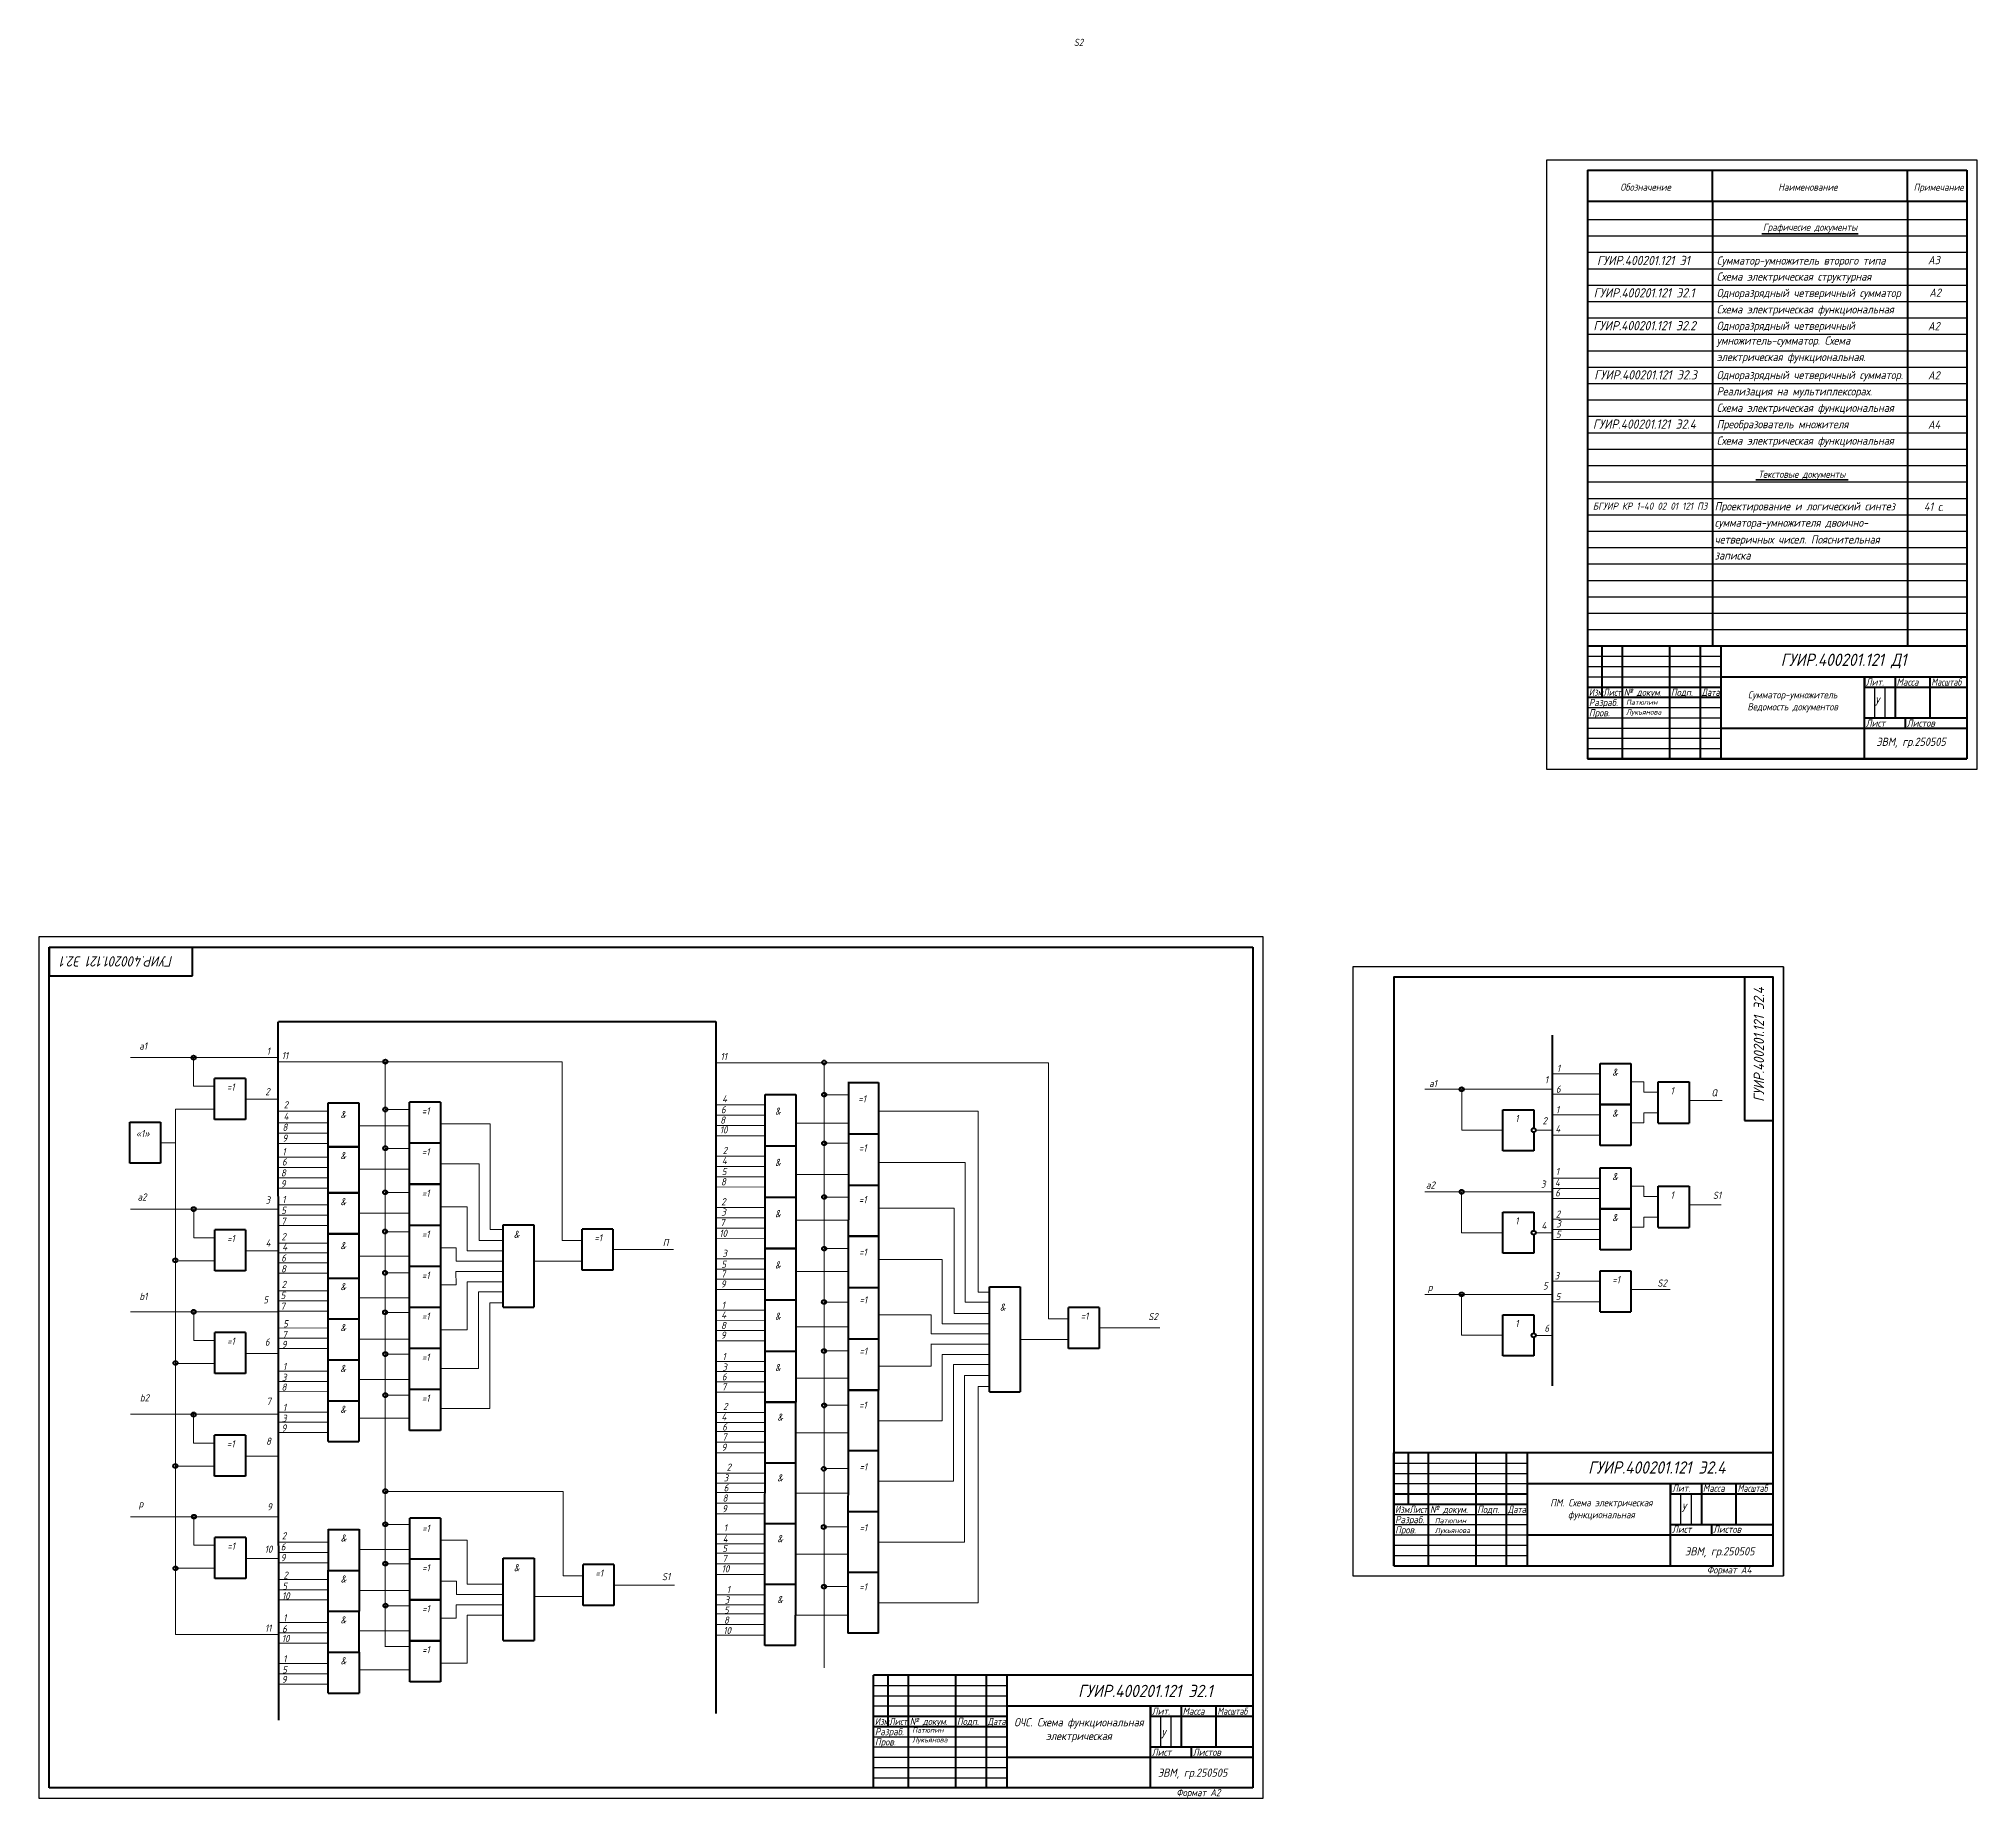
# Model space of a CAD drawing. Header units: millimetres. Extents: x -1355 to 1483, y -457 to 401.
# Drawn here: x 538 to 1483, y -457 to 401 of the extents above; entities that cross this region are included whole.
import ezdxf

# ---------------------------------------------------------------- set-up
doc = ezdxf.new("R2010")
doc.units = ezdxf.units.MM
doc.header["$LTSCALE"] = 0.5
doc.layers.get('0').update_dxf_attribs({"lineweight": 60})
doc.layers.get('Defpoints').update_dxf_attribs({"color": 5})
doc.layers.add('4-текст', color=7, linetype='Continuous', true_color=0x00ad00)
doc.layers.add('провода', color=122, linetype='Continuous', lineweight=15)
doc.layers.add('фигуры', color=7, linetype='Continuous', lineweight=40)
doc.styles.get("Standard").update_dxf_attribs({"font": 'isocpeui.ttf', "width": 0.9})

msp = doc.modelspace()

# ---------------------------------------------------------------- texts
at = {"color": 7, "linetype": 'Continuous', "width": 0.9}
for s, p in [('Обозначение', (1309.25, 327.02)), ('Наименование', (1386.25, 327.02)), ('Примечание', (1452.25, 326.97))]:
    msp.add_text(s, height=3.5, dxfattribs=at).set_placement(p)
at = {"color": 7, "linetype": 'Continuous', "lineweight": -3}
for s, width, p in [('Лит.', 0.9, (1428.92, 85.71)), ('Масса', 0.9, (1443.92, 85.71)), ('Масштаб', 0.8, (1460.92, 85.71)), ('Изм.', 0.7, (1293.92, 80.71)), ('Разраб.', 0.9, (1293.92, 75.71)), ('Лист', 0.75, (1300.92, 80.71)), ('№ докум.', 0.9, (1310.92, 80.71)), ('Подп.', 0.9, (1333.92, 80.71)), ('Дата', 0.75, (1348.92, 80.71)), ('Пров.', 0.9, (1293.92, 70.71)), ('Лист', 0.9, (1428.92, 65.71)), ('Листов', 0.9, (1448.92, 65.71))]:
    msp.add_text(s, height=3.5, dxfattribs=dict(at, width=width)).set_placement(p)
at = {"color": 7, "linetype": 'Continuous', "lineweight": 70, "width": 0.9}
msp.add_text('Формат А4', height=3.5, dxfattribs=at).set_placement((1351.44, -347.18))
at = {"lineweight": -3, "width": 0.9}
msp.add_text('Формат А2', height=3.5, dxfattribs=at).set_placement((1092.75, -455.77))
at = {"attachment_point": 1}
for s, width, gutter_width, heights, insert, char_height in [('S2', 10.2898, 25, [0], (1042.75, 401.1), 3.5), ('\\pxqc;Графичесие документы', 95.0049, 20, [0], (1354.25, 310.97), 3.5), ('\\pxqc;Текстовые документы', 95.0049, 20, [0], (1350.25, 190.52), 3.5), ('\\pxqc;Сумматор-умножитель\\PВедомость документов', 70.0392, 20, [37.17], (1358.25, 82.97), 3.5), ('a1', 10.2898, 25, [0], (587.12, -88.27), 3.5), ('1', 10.2898, 25, [0], (649.26, -90.77), 3.5), ('11', 10.2898, 25, [0], (656.56, -92.96), 3.5), ('11', 10.2898, 25, [0], (870.53, -93.35), 3.5), ('1', 10.2898, 25, [0], (1278.32, -99.15), 3.5), ('2', 10.2898, 25, [0], (648.58, -110.5), 3.5), ('a1', 10, 25, [0], (1216, -106.56), 3.5), ('1', 10.2898, 25, [0], (1272.41, -104.69), 3.5), ('6', 10.2898, 25, [0], (1277.83, -109.28), 3.5), ('2', 10.2898, 25, [0], (657.55, -116.91), 3.5), ('4', 10.2898, 25, [0], (657.48, -122.54), 3.5), ('6', 10.2898, 25, [0], (870.74, -119.29), 3.5), ('4', 10.2898, 25, [0], (871.34, -114.05), 3.5), ('1', 10.2898, 25, [0], (1277.83, -119.3), 3.5), ('8', 10.2898, 25, [0], (656.97, -127.9), 3.5), ('8', 10.2898, 25, [0], (870.4, -124.38), 3.5), ('10', 10.2898, 25, [0], (870.21, -129.09), 3.5), ('2', 10.2898, 25, [0], (1271.32, -124.69), 3.5), ('4', 10.2898, 25, [0], (1277.58, -128.65), 3.5), ('9', 10.2898, 25, [0], (656.92, -133.17), 3.5), ('1', 10.2898, 25, [0], (656.87, -139.83), 3.5), ('2', 10.2898, 25, [0], (871.58, -139.2), 3.5), ('8', 10.2898, 25, [0], (656.19, -150.14), 3.5), ('6', 10.2898, 25, [0], (656.7, -144.79), 3.5), ('5', 10.2898, 25, [0], (871.12, -149.46), 3.5), ('4', 10.2898, 25, [0], (871.21, -144.1), 3.5), ('1', 10.2898, 25, [0], (1277.78, -149.42), 3.5), ('9', 10.2898, 25, [0], (656.14, -155.41), 3.5), ('8', 10.2898, 25, [0], (870.75, -154.45), 3.5), ('a2', 10, 25, [0], (1214.49, -156.04), 3.5), ('3', 10.2898, 25, [0], (1270.53, -155.58), 3.5), ('4', 10.2898, 25, [0], (1277.37, -154.77), 3.5), ('6', 10.2898, 25, [0], (1277.49, -159.88), 3.5), ('a2', 10.2898, 25, [0], (586.31, -161.87), 3.5), ('3', 10.2898, 25, [0], (648.75, -163.37), 3.5), ('5', 10.2898, 25, [0], (656.34, -168.41), 3.5), ('1', 10.2898, 25, [0], (656.85, -163.06), 3.5), ('2', 10.2898, 25, [0], (870.89, -164.19), 3.5), ('3', 10.2898, 25, [0], (870.89, -169.23), 3.5), ('7', 10.2898, 25, [0], (656.29, -173.68), 3.5), ('7', 10.2898, 25, [0], (870.33, -174.36), 3.5), ('4', 10.2898, 25, [0], (1270.82, -175.75), 3.5), ('2', 10.2898, 25, [0], (1277.78, -170.2), 3.5), ('3', 10.2898, 25, [0], (1277.99, -174.93), 3.5), ('4', 10.2898, 25, [0], (648.75, -184.3), 3.5), ('2', 10.2898, 25, [0], (656.47, -181.23), 3.5), ('4', 10.2898, 25, [0], (656.85, -186.26), 3.5), ('П', 10.2898, 25, [0], (842.37, -184.08), 3.5), ('10', 11.0387, 25, [3.55], (869.96, -179.59), 3.5), ('5', 10.2898, 25, [0], (1277.83, -180.08), 3.5), ('6', 10.2898, 25, [0], (656.34, -191.61), 3.5), ('8', 10.2898, 25, [0], (656.29, -196.88), 3.5), ('5', 10.2898, 25, [0], (870.91, -194.68), 3.5), ('3', 10.2898, 25, [0], (871.39, -189.36), 3.5), ('2', 10.2898, 25, [0], (656.54, -204.48), 3.5), ('9', 10.2898, 25, [0], (870.67, -204.3), 3.5), ('7', 10.2898, 25, [0], (870.72, -199.42), 3.5), ('p', 10, 25, [0], (1215.37, -205.94), 3.5), ('5', 10.2898, 25, [0], (1271.51, -205.24), 3.5), ('3', 10.2898, 25, [0], (1277.2, -200.26), 3.5), ('b1', 10.2898, 25, [0], (587.23, -210.3), 3.5), ('5', 10.2898, 25, [0], (647.67, -211.98), 3.5), ('5', 10.2898, 25, [0], (656.03, -209.84), 3.5), ('7', 10.2898, 25, [0], (655.98, -215.11), 3.5), ('1', 10.2898, 25, [0], (871.09, -214.63), 3.5), ('5', 10.2898, 25, [0], (1277.7, -210.42), 3.5), ('5', 10.2898, 25, [0], (657.29, -223.67), 3.5), ('8', 10.2898, 25, [0], (870.78, -224.5), 3.5), ('4', 10.2898, 25, [0], (870.89, -219.37), 3.5), ('S2', 10.2898, 25, [0], (1079.09, -220.17), 3.5), ('6', 10.2898, 25, [0], (1272.23, -225.86), 3.5), ('6', 10.2898, 25, [0], (648.38, -232.6), 3.5), ('9', 10.2898, 25, [0], (656.62, -233.74), 3.5), ('7', 10.2898, 25, [0], (656.81, -229), 3.5), ('9', 10.2898, 25, [0], (870.7, -229.23), 3.5), ('1', 10.2898, 25, [0], (657.17, -244.51), 3.5), ('3', 10.2898, 25, [0], (871.38, -244.8), 3.5), ('1', 10.2898, 25, [0], (871.46, -239.68), 3.5), ('3', 10.2898, 25, [0], (656.69, -249.83), 3.5), ('8', 10.2898, 25, [0], (656.49, -254.57), 3.5), ('6', 10.2898, 25, [0], (871.19, -249.54), 3.5), ('7', 10.2898, 25, [0], (871.13, -254.42), 3.5), ('b2', 10.2898, 25, [0], (587.43, -259.81), 3.5), ('7', 10.2898, 25, [0], (649.16, -261.49), 3.5), ('1', 10.2898, 25, [0], (657.18, -264.45), 3.5), ('2', 10.2898, 25, [0], (871.81, -263.99), 3.5), ('3', 10.2898, 25, [0], (656.7, -269.77), 3.5), ('4', 10.2898, 25, [0], (871, -269.07), 3.5), ('6', 10.2898, 25, [0], (871.37, -274), 3.5), ('8', 10.2898, 25, [0], (648.94, -280.97), 3.5), ('9', 10.2898, 25, [0], (656.51, -274.51), 3.5), ('7', 10.2898, 25, [0], (871.31, -278.88), 3.5), ('9', 10.2898, 25, [0], (871.01, -283.91), 3.5), ('3', 10.2898, 25, [0], (872.07, -298.8), 3.5), ('2', 10.2898, 25, [0], (873.48, -293.62), 3.5), ('8', 10.2898, 25, [0], (871.55, -308.66), 3.5), ('6', 10.2898, 25, [0], (872.06, -303.69), 3.5), ('\\pxqc;ПМ. Схема электрическая\\Pфункциональная', 70.0392, 20, [37.17], (1264.99, -310.93), 3.5), ('p', 10.2898, 25, [0], (586.82, -311.48), 3.5), ('9', 10.2898, 25, [0], (649.48, -312.91), 3.5), ('9', 10.2898, 25, [0], (871.31, -313.81), 3.5), ('2', 10.2898, 25, [0], (656.65, -327.09), 3.5), ('4', 10.2898, 25, [0], (871.63, -328.49), 3.5), ('1', 10.2898, 25, [0], (872.11, -323.17), 3.5), ('10', 10.2898, 25, [0], (648.27, -333.61), 3.5), ('6', 10.2898, 25, [0], (656.14, -332.45), 3.5), ('9', 10.2898, 25, [0], (656.09, -337.71), 3.5), ('5', 10.2898, 25, [0], (871.44, -333.23), 3.5), ('7', 10.2898, 25, [0], (871.38, -338.11), 3.5), ('2', 10.2898, 25, [0], (657.4, -346.28), 3.5), ('S1', 10.2898, 25, [0], (841.95, -346.99), 3.5), ('10', 10.2898, 25, [0], (871.08, -343.14), 3.5), ('5', 10.2898, 25, [0], (656.92, -351.6), 3.5), ('10', 10.2898, 25, [0], (656.73, -356.34), 3.5), ('3', 10.2898, 25, [0], (872.53, -358.36), 3.5), ('1', 10.2898, 25, [0], (873.56, -353.29), 3.5), ('1', 10.2898, 25, [0], (657.28, -367.11), 3.5), ('5', 10.2898, 25, [0], (872.24, -363.3), 3.5), ('8', 10.2898, 25, [0], (872.19, -368.18), 3.5), ('11', 10.2898, 25, [0], (648.41, -372.07), 3.5), ('6', 10.2898, 25, [0], (656.8, -372.43), 3.5), ('10', 10.2898, 25, [0], (656.61, -377.17), 3.5), ('10', 10.2898, 25, [0], (871.88, -373.2), 3.5), ('1', 10.2898, 25, [0], (657.29, -387.05), 3.5), ('5', 10.2898, 25, [0], (656.81, -392.38), 3.5), ('9', 10.2898, 25, [0], (656.62, -397.12), 3.5), ('\\pxqc;ОЧС. Схема функциональная электрическая', 70, 20, [0], (1010.27, -417.72), 4)]:
    msp.add_mtext_dynamic_manual_height_columns(s, width=width, gutter_width=gutter_width, heights=heights, dxfattribs=dict(at, insert=insert, char_height=char_height))
at = {"layer": '4-текст', "width": 0.9}
for p in [(1433.25, 75.97), (1339.03, -317.2), (1085.27, -427.52)]:
    msp.add_text('У', height=4, dxfattribs=at).set_placement(p)
at = {"layer": '4-текст', "lineweight": -3}
for s, width, p in [('Лит.', 0.9, (1334.45, -307.38)), ('Масса', 0.9, (1349.45, -307.38)), ('Масштаб', 0.8, (1366.45, -307.38)), ('Изм.', 0.7, (1199.45, -317.68)), ('Разраб.', 0.9, (1199.45, -322.68)), ('Лист', 0.75, (1206.45, -317.68)), ('№ докум.', 0.9, (1216.45, -317.68)), ('Подп.', 0.9, (1239.45, -317.68)), ('Дата', 0.75, (1254.45, -317.68)), ('Пров.', 0.9, (1199.45, -327.68)), ('Лист', 0.9, (1334.45, -327.38)), ('Листов', 0.9, (1354.45, -327.38)), ('Лит.', 0.9, (1080.81, -416.07)), ('Масса', 0.9, (1095.81, -416.07)), ('Масштаб', 0.8, (1112.81, -416.07)), ('Изм.', 0.7, (945.81, -421.07)), ('Разраб.', 0.9, (945.81, -426.07)), ('Лист', 0.75, (952.81, -421.07)), ('№ докум.', 0.9, (962.81, -421.07)), ('Подп.', 0.9, (985.81, -421.07)), ('Дата', 0.75, (1000.81, -421.07)), ('Пров.', 0.9, (945.81, -431.07)), ('Лист', 0.9, (1080.81, -436.07)), ('Листов', 0.9, (1100.81, -436.07))]:
    msp.add_text(s, height=3.5, dxfattribs=dict(at, width=width)).set_placement(p)
at = {"layer": '4-текст'}
for s, width, heights, insert, char_height, attachment_point in [('ГУИР.400201.121 Э1', 111, [14.67], (1343.1, 293), 4.5, 6), ('Сумматор-умножитель второго типа', 95.0045, [0], (1356.25, 294.97), 4, 1), ('А3', 95.0045, [0], (1459.25, 295.17), 4, 1), ('Схема электрическая структурная', 95.0045, [0], (1356.25, 287.17), 4, 1), ('\\pxqc;ГУИР.400201.121 Э2.1', 111, [14.67], (1376.33, 277.22), 4.5, 6), ('Одноразрядный четверичный сумматор', 95.0045, [0], (1356.25, 279.17), 4, 1), ('А2', 95.0045, [0], (1459.86, 279.3), 4, 1), ('Схема электрическая функциональная', 95.0045, [0], (1356.25, 271.17), 4, 1), ('\\pxqc;ГУИР.400201.121 Э2.2', 111, [14.67], (1376.59, 261.22), 4.5, 6), ('умножитель-сумматор. Схема', 95, [0], (1356.25, 255.97), 4, 1), ('Одноразрядный четверичный ', 95.0045, [21.4], (1356.25, 263.17), 4, 1), ('А2', 95.0045, [0], (1459.25, 262.97), 4, 1), ('электрическая функциональная.', 95, [0], (1356.25, 247.97), 4, 1), ('\\pxqc;ГУИР.400201.121 Э2.3', 111, [14.67], (1377.03, 237.22), 4.5, 6), ('Одноразрядный четверичный сумматор.', 95.0045, [0], (1356.25, 239.17), 4, 1), ('А2', 95.0045, [0], (1459.25, 238.97), 4, 1), ('Реализация на мультиплексорах.', 95.0045, [0], (1356.25, 231.17), 4, 1), ('Схема электрическая функциональная', 95.0045, [0], (1356.25, 223.17), 4, 1), ('\\pxqc;ГУИР.400201.121 Э2.4', 111, [14.67], (1376.5, 213.22), 4.5, 6), ('Преобразователь множителя', 95.0045, [0], (1356.25, 215.17), 4, 1), ('А4', 95.0045, [0], (1459.25, 214.97), 4, 1), ('Схема электрическая функциональная', 95.0045, [0], (1356.25, 207.17), 4, 1), ('\\pxqc;БГУИР КР 1-40 02 01 121 ПЗ', 111, [14.67], (1379.25, 173.22), 3.5, 6), ('Проектирование и логический синтез', 95.0045, [0], (1355.25, 175.17), 4, 1), ('41 с.', 95.0045, [0], (1457.25, 174.97), 4, 1), ('сумматора-умножителя двоично-', 95.0045, [0], (1355.25, 167.17), 4, 1), ('четверичных чисел. Пояснительная ', 95.0045, [0], (1355.25, 158.97), 4, 1), ('записка', 95.0045, [0], (1355.25, 151.17), 4, 1), ('ГУИР.400201.121 Д1', 78, [0], (1448.77, 97.68), 6, 6), ('Патюпин', 23, [0], (1312.05, 78.84), 2.5, 1), ('Лукьянова', 23, [0], (1312.05, 74.09), 2.5, 1), ('ЭВМ, гр.250505', 50, [0], (1434.05, 60.32), 4, 1), ('ГУИР.400201.121 Э2.4', 78, [0], (1360.52, -295.5), 6, 6), ('Патюпин', 23, [0], (1218.78, -320.18), 2.5, 1), ('Лукьянова', 23, [0], (1218.78, -324.93), 2.5, 1), ('ЭВМ, гр.250505', 50, [0], (1340.78, -334.38), 4, 1), ('ГУИР.400201.121 Э2.1', 78, [0], (1110.49, -404.45), 6, 6), ('Патюпин', 23, [0], (964, -422.28), 2.5, 1), ('Лукьянова', 23, [0], (964, -427.03), 2.5, 1), ('ЭВМ, гр.250505', 50, [0], (1083.78, -442.31), 4, 1)]:
    msp.add_mtext_dynamic_manual_height_columns(s, width=width, gutter_width=20, heights=heights, dxfattribs=dict(at, insert=insert, char_height=char_height, attachment_point=attachment_point))
at = {"layer": '4-текст', "char_height": 5, "attachment_point": 6}
for s, insert, rotation in [('ГУИР.400201.121 Э2.1', (548.95, -48.77), 180), ('ГУИР.400201.121 Э2.4', (1376.78, -61.38), 90)]:
    msp.add_mtext_dynamic_manual_height_columns(s, width=70, gutter_width=20, heights=[0], dxfattribs=dict(at, insert=insert, rotation=rotation))
at = {"layer": 'фигуры', "width": 0.9}
for s, p in [('&', (1305.33, -104.53)), ('=1', (629.89, -111.77)), ('1', (1333.74, -113.55)), ('Q', (1353.62, -114.56)), ('&', (685.22, -125.13)), ('=1', (724.94, -123.44)), ('&', (897.13, -123.5)), ('=1', (937.69, -117.57)), ('&', (1305.33, -124.53)), ('«1»', (585.51, -134.48)), ('1', (1258.02, -127.05)), ('&', (685.2, -145.17)), ('=1', (724.94, -143.41)), ('=1', (938.01, -141.49)), ('&', (897.13, -148.5)), ('=1', (724.94, -163.57)), ('&', (1305.33, -155.41)), ('&', (685.2, -167.63)), ('&', (897.13, -173.5)), ('=1', (938.01, -166.68)), ('1', (1333.74, -164.42)), ('S1', (1354.33, -164.56)), ('1', (1257.99, -177.05)), ('&', (1305.33, -175.41)), ('=1', (629.96, -185.62)), ('&', (685.18, -189.08)), ('=1', (724.94, -183.54)), ('&', (769.68, -183.59)), ('=1', (809.03, -185.26)), ('=1', (938.12, -192.23)), ('&', (897.13, -198.5)), ('&', (685.21, -209.06)), ('=1', (724.94, -203.57)), ('=1', (1305.33, -205.69)), ('S2', (1327.3, -207.34)), ('=1', (938.29, -215.55)), ('&', (1006.74, -219.08)), ('&', (685.2, -229.02)), ('=1', (724.94, -223.54)), ('&', (897.13, -223.5)), ('=1', (1046.15, -223.44)), ('1', (1258, -227.06)), ('=1', (629.97, -235.71)), ('&', (685.16, -248.95)), ('=1', (724.94, -243.51)), ('&', (897.13, -248.5)), ('=1', (938.29, -240.52)), ('=1', (724.94, -263.48)), ('=1', (938.09, -266.84)), ('&', (685.17, -268.89)), ('&', (898.24, -272.7)), ('=1', (629.88, -285.79)), ('&', (898.22, -302.34)), ('=1', (938.29, -296.93)), ('&', (685.33, -331.66)), ('=1', (725.04, -326.91)), ('&', (898.2, -331.97)), ('=1', (938.29, -326.61)), ('=1', (630.06, -335.61)), ('&', (685.31, -351.63)), ('=1', (725.05, -346.15)), ('&', (769.74, -346.14)), ('=1', (809.53, -348.83)), ('&', (898.18, -361.61)), ('=1', (938.19, -355.52)), ('&', (685.27, -371.55)), ('=1', (725.05, -366.11)), ('=1', (725.05, -386.08)), ('&', (685.29, -391.5))]:
    msp.add_text(s, height=3.5, dxfattribs=at).set_placement(p)

# ---------------------------------------------------------------- linework, layer by layer
for p, q in [((1293.25, 336.97), (1478.25, 336.97)), ((1293.25, 336.97), (1293.25, 50.01)), ((1354.25, 321.97), (1354.25, 336.97)), ((1478.25, 336.97), (1478.21, 50.01)), ((1293.25, 321.97), (1478.25, 321.94)), ((1354.25, 321.97), (1354.25, 105.01)), ((1449.25, 321.95), (1449.25, 105.01)), ((1293.25, 50.01), (1478.21, 50.01)), ((1478.25, 50.01), (1293.25, 50.01)), ((543.14, -41.77), (543.14, -55.77)), ((613.14, -55.77), (613.14, -41.77)), ((543.14, -55.77), (613.14, -55.77)), ((1369.78, -56.38), (1369.78, -126.38)), ((654.75, -78.19), (654.96, -418.74)), ((654.97, -78.08), (868.32, -78.06)), ((868.31, -78.04), (868.31, -415.47)), ((1369.78, -126.38), (1383.78, -126.38)), ((1080.14, -411.77), (1080.14, -416.77))]:
    msp.add_line(p, q)
at = {"lineweight": 60}
for p, q in [((1449.25, 321.97), (1449.25, 336.97)), ((1130.14, -396.77), (945.14, -396.77)), ((945.14, -451.77), (945.14, -396.77)), ((952.14, -396.77), (952.14, -421.77)), ((962.14, -451.77), (962.14, -396.77)), ((985.14, -396.77), (985.14, -451.77)), ((1000.14, -451.77), (1000.14, -396.77)), ((1010.14, -396.77), (1010.14, -451.77)), ((1010.14, -411.77), (1130.14, -411.77)), ((1080.14, -451.77), (1080.14, -411.77)), ((1095.14, -411.77), (1095.14, -431.77)), ((1112.14, -431.77), (1112.14, -411.77)), ((945.14, -416.77), (1010.14, -416.77)), ((945.14, -421.77), (1010.14, -421.77)), ((1080.14, -416.77), (1130.14, -416.77)), ((1080.14, -431.77), (1130.14, -431.77)), ((1100.14, -436.77), (1100.14, -431.77)), ((1010.14, -436.77), (1130.14, -436.77))]:
    msp.add_line(p, q, dxfattribs=at)
at = {"color": 7, "linetype": 'Continuous', "lineweight": -3}
for p, q in [((1293.25, 312.93), (1478.25, 312.93)), ((1293.25, 304.97), (1478.25, 304.97)), ((1293.25, 296.97), (1478.25, 296.97)), ((1293.25, 288.97), (1478.25, 288.97)), ((1293.25, 280.97), (1478.25, 280.97)), ((1293.25, 273.01), (1478.25, 273.01)), ((1293.25, 265.01), (1478.25, 265.01)), ((1293.25, 257.01), (1478.25, 257.01)), ((1293.25, 249.01), (1478.25, 249.01)), ((1293.25, 241.01), (1478.25, 241.01)), ((1293.25, 233.01), (1478.25, 233.01)), ((1293.25, 225.01), (1478.25, 225.01)), ((1293.25, 217.01), (1478.25, 217.01)), ((1293.25, 209.01), (1478.25, 209.01)), ((1293.25, 201.01), (1478.25, 201.01)), ((1293.25, 193.01), (1478.25, 193.01)), ((1293.25, 185.01), (1478.25, 185.01)), ((1293.25, 177.01), (1478.25, 177.01)), ((1293.25, 169.01), (1478.25, 169.01)), ((1293.25, 161.01), (1478.25, 161.01)), ((1293.25, 153.01), (1478.25, 153.01)), ((1293.25, 145.01), (1478.25, 145.01)), ((1293.25, 137.01), (1478.25, 137.01)), ((1293.25, 129.01), (1478.25, 129.01)), ((1293.25, 121.01), (1478.25, 121.01)), ((1293.25, 113.01), (1478.25, 113.01)), ((1293.25, 105.01), (1478.25, 105.01)), ((1293.25, 100.01), (1358.25, 100.01)), ((1293.25, 95.01), (1358.25, 95.01)), ((1293.25, 90.01), (1358.25, 90.01)), ((1433.25, 70.01), (1433.25, 85.01)), ((1438.25, 85.01), (1438.25, 70.01)), ((1293.25, 75.01), (1358.25, 75.01)), ((1293.25, 70.01), (1358.25, 70.01)), ((1293.25, 65.01), (1358.25, 65.01)), ((1293.25, 60.01), (1358.25, 60.01)), ((1293.25, 55.01), (1358.25, 55.01)), ((1198.78, -293.38), (1263.78, -293.38)), ((1198.78, -298.38), (1263.78, -298.38)), ((1198.78, -303.38), (1263.78, -303.38)), ((1338.78, -323.38), (1338.78, -308.38)), ((1343.78, -308.38), (1343.78, -323.38)), ((1198.78, -318.38), (1263.78, -318.38)), ((1198.78, -323.38), (1263.78, -323.38)), ((1198.78, -328.38), (1263.78, -328.38)), ((1198.78, -333.38), (1263.78, -333.38)), ((1198.78, -338.38), (1263.78, -338.38))]:
    msp.add_line(p, q, dxfattribs=at)
at = {"lineweight": 35}
for p, q in [((1378.25, 305.97), (1425.25, 305.97)), ((1375.25, 185.97), (1420.25, 185.97))]:
    msp.add_line(p, q, dxfattribs=at)
at = {"color": 7, "linetype": 'Continuous', "lineweight": 60}
for p, q in [((1478.25, 105.01), (1293.25, 105.01)), ((1300.25, 105.01), (1300.25, 80.01)), ((1310.25, 50.01), (1310.25, 105.01)), ((1333.25, 105.01), (1333.25, 50.01)), ((1348.25, 50.01), (1348.25, 105.01)), ((1358.25, 105.01), (1358.25, 50.01)), ((1358.25, 90.01), (1478.25, 90.01)), ((1428.25, 50.01), (1428.25, 90.01)), ((1443.25, 90.01), (1443.25, 70.01)), ((1460.25, 70.01), (1460.25, 90.01)), ((1293.25, 85.01), (1358.25, 85.01)), ((1293.25, 80.01), (1358.25, 80.01)), ((1428.25, 85.01), (1478.25, 85.01)), ((1428.25, 70.01), (1478.25, 70.01)), ((1448.25, 65.01), (1448.25, 70.01)), ((1358.25, 65.01), (1478.25, 65.01)), ((1383.78, -288.38), (1198.78, -288.38)), ((1198.78, -343.38), (1198.78, -288.38)), ((1205.78, -288.38), (1205.78, -313.38)), ((1215.78, -343.38), (1215.78, -288.38)), ((1238.78, -288.38), (1238.78, -343.38)), ((1253.78, -343.38), (1253.78, -288.38)), ((1263.78, -288.38), (1263.78, -343.38)), ((1198.78, -308.38), (1263.78, -308.38)), ((1263.78, -303.38), (1383.78, -303.38)), ((1333.78, -343.38), (1333.78, -303.38)), ((1333.78, -308.38), (1383.78, -308.38)), ((1348.78, -303.38), (1348.78, -323.38)), ((1365.78, -323.38), (1365.78, -303.38)), ((1198.78, -313.38), (1263.78, -313.38)), ((1263.78, -328.38), (1383.78, -328.38)), ((1333.78, -323.38), (1383.78, -323.38)), ((1353.78, -328.38), (1353.78, -323.38))]:
    msp.add_line(p, q, dxfattribs=at)
at = {"color": 7, "linetype": 'Continuous'}
for p, q in [((1428.25, 90.01), (1428.25, 85.01)), ((1333.78, -303.38), (1333.78, -308.38))]:
    msp.add_line(p, q, dxfattribs=at)
at = {"lineweight": 50}
msp.add_line((1275.93, -84.66), (1275.93, -255.66), dxfattribs=at)
at = {"lineweight": -3}
for p, q in [((945.14, -401.77), (1010.14, -401.77)), ((945.14, -406.77), (1010.14, -406.77)), ((945.14, -411.77), (1010.14, -411.77)), ((1085.14, -431.77), (1085.14, -416.77)), ((1090.14, -416.77), (1090.14, -431.77)), ((945.14, -426.77), (1010.14, -426.77)), ((945.14, -431.77), (1010.14, -431.77)), ((945.14, -436.77), (1010.14, -436.77)), ((945.14, -441.77), (1010.14, -441.77)), ((945.14, -446.77), (1010.14, -446.77))]:
    msp.add_line(p, q, dxfattribs=at)
at = {"color": 7, "linetype": 'Continuous', "lineweight": 60}
msp.add_lwpolyline([(1198.78, -343.38), (1383.78, -343.38), (1383.78, -56.38), (1198.78, -56.38)], close=True, dxfattribs=at)
for centre in [(613.63, -95.68), (707.14, -97.64), (921.06, -98.03), (921.07, -113.76), (1231.89, -111.11), (707.1, -120.95), (707.08, -139.84), (921.08, -137.43), (707.01, -161.35), (1231.86, -161.11), (613.69, -169.53), (921.07, -163.6), (707, -180.46), (921.08, -188.82), (604.74, -194.49), (707, -200.59), (921, -214.77), (1231.87, -211.12), (613.7, -219.62), (707, -219.81), (604.79, -244.61), (707.1, -240.23), (921.01, -238.75), (707.13, -260.23), (921.06, -265.26), (613.61, -269.7), (604.73, -294.75), (920.91, -296.15), (707.12, -307.08), (613.8, -319.52), (707.12, -323.19), (920.86, -324.5), (604.81, -344.64), (707.11, -342.41), (921, -353.64), (707.21, -362.83)]:
    msp.add_circle(centre, 1)
at = {"layer": 'Defpoints'}
for p, q in [((1135.14, -36.77), (538.14, -36.77)), ((538.14, -36.77), (538.14, -456.77)), ((1135.14, -456.77), (1135.14, -36.77)), ((1388.78, -51.38), (1388.78, -348.38)), ((538.14, -456.77), (1135.14, -456.77))]:
    msp.add_line(p, q, dxfattribs=at)
for points in [[(1273.25, 44.97), (1483.25, 44.97), (1483.25, 341.97), (1273.25, 341.97)], [(1178.78, -348.38), (1388.78, -348.38), (1388.78, -51.38), (1178.78, -51.38)]]:
    msp.add_lwpolyline(points, close=True, dxfattribs=at)
at = {"layer": 'провода'}
for p, q in [((582.83, -95.67), (654.84, -95.67)), ((613.63, -95.68), (613.63, -109.63)), ((654.82, -97.77), (707.11, -97.77)), ((707.11, -97.77), (793.31, -97.77)), ((707.11, -97.88), (707.11, -382.96)), ((793.31, -97.77), (793.31, -184.77)), ((868.79, -98.17), (921.08, -98.17)), ((921.03, -98.16), (1007.23, -98.16)), ((921.08, -98.17), (921.08, -393.2)), ((1007.23, -98.16), (1030.48, -98.16)), ((1030.48, -98.16), (1030.48, -181.78)), ((1275.93, -103.55), (1299.33, -103.53)), ((613.61, -109.63), (623.89, -109.63)), ((1213.89, -111.11), (1275.93, -111.11)), ((1231.89, -111.11), (1231.89, -131.05)), ((1314.33, -107.53), (1320.69, -107.53)), ((1320.69, -112.55), (1320.69, -107.53)), ((1320.69, -112.55), (1327.74, -112.54)), ((604.76, -120.84), (623.88, -120.84)), ((604.78, -120.83), (604.78, -376.87)), ((638.9, -115.97), (654.75, -115.97)), ((654.86, -121.83), (679.22, -121.82)), ((707.19, -121.04), (718.94, -121.04)), ((868.31, -118.76), (892.24, -118.74)), ((921.16, -113.85), (932.91, -113.85)), ((947.61, -121.75), (973.28, -121.75)), ((996.15, -121.75), (973.28, -121.75)), ((996.15, -207.73), (996.15, -121.75)), ((1275.93, -113.55), (1299.33, -113.53)), ((1320.69, -122.55), (1327.74, -122.55)), ((1320.69, -122.55), (1320.69, -127.53)), ((1342.74, -116.55), (1358.95, -116.54)), ((654.79, -127.47), (679.15, -127.46)), ((694.17, -128.98), (718.92, -128.98)), ((758.3, -127.97), (733.94, -127.97)), ((758.3, -179.48), (758.3, -127.97)), ((868.31, -123.76), (892.24, -123.74)), ((868.31, -128.76), (892.24, -128.76)), ((907.24, -127.67), (932.91, -127.67)), ((1231.89, -131.05), (1252.02, -131.05)), ((1268, -131.07), (1275.9, -131.11)), ((1275.93, -123.53), (1299.33, -123.53)), ((1314.33, -127.53), (1320.69, -127.53)), ((597.48, -137.28), (604.71, -137.28)), ((654.79, -132.47), (679.15, -132.46)), ((654.79, -137.47), (679.15, -137.46)), ((707.17, -139.93), (718.93, -139.93)), ((868.31, -133.78), (892.24, -133.78)), ((921.14, -137.34), (932.9, -137.34)), ((1275.93, -133.55), (1299.33, -133.53)), ((1275.93, -133.55), (1299.33, -133.55)), ((654.74, -144.14), (679.1, -144.13)), ((654.79, -149.26), (679.15, -149.25)), ((694.33, -150.05), (719.07, -150.05)), ((733.94, -147.41), (752.93, -147.41)), ((752.93, -147.41), (752.93, -184.87)), ((868.31, -143.76), (892.24, -143.76)), ((868.31, -148.76), (892.24, -148.74)), ((947.61, -146.75), (973.28, -146.75)), ((989.88, -146.75), (973.28, -146.75)), ((989.88, -214.96), (989.88, -146.75)), ((654.79, -154.26), (679.15, -154.25)), ((654.79, -159.26), (679.15, -159.25)), ((868.31, -153.76), (892.24, -153.74)), ((868.31, -158.78), (892.24, -158.74)), ((907.24, -152.67), (932.91, -152.67)), ((1275.93, -154.42), (1299.33, -154.4)), ((1299.33, -159.41), (1275.93, -159.41)), ((1314.33, -158.41), (1320.69, -158.4)), ((1320.69, -163.42), (1320.69, -158.41)), ((582.8, -169.54), (654.81, -169.53)), ((613.69, -169.53), (613.69, -183.48)), ((654.79, -167.47), (679.15, -167.46)), ((707.1, -161.44), (718.86, -161.44)), ((734.15, -168.36), (747, -168.35)), ((747, -168.35), (747.01, -189.9)), ((868.31, -168.76), (892.24, -168.76)), ((921.16, -163.69), (932.91, -163.69)), ((947.61, -169.04), (973.28, -169.04)), ((984.51, -169.04), (973.28, -169.04)), ((984.51, -220.36), (984.51, -169.04)), ((1213.86, -161.11), (1275.93, -161.11)), ((1231.86, -161.11), (1231.86, -181.05)), ((1275.93, -164.42), (1299.33, -164.41)), ((1320.69, -163.42), (1327.74, -163.41)), ((1342.74, -167.42), (1358.37, -167.41)), ((654.79, -172.47), (679.15, -172.46)), ((654.79, -177.47), (679.15, -177.46)), ((694.22, -171.44), (718.96, -171.44)), ((764.54, -179.48), (758.3, -179.48)), ((868.31, -173.76), (892.24, -173.74)), ((868.31, -178.76), (892.24, -178.76)), ((907.24, -174.96), (932.91, -174.96)), ((1275.93, -174.42), (1299.33, -174.4)), ((1299.33, -179.41), (1275.93, -179.41)), ((1314.33, -178.41), (1320.69, -178.41)), ((1320.69, -173.42), (1327.74, -173.42)), ((1320.69, -173.42), (1320.69, -178.41)), ((613.67, -183.48), (623.96, -183.48)), ((654.73, -186.07), (679.09, -186.06)), ((707.09, -180.56), (718.85, -180.56)), ((734.15, -188.36), (741.67, -188.36)), ((741.67, -188.36), (741.69, -194.9)), ((752.93, -184.87), (764.54, -184.87)), ((793.31, -184.77), (803.03, -184.77)), ((868.31, -183.78), (892.24, -183.74)), ((921.14, -188.73), (932.9, -188.73)), ((1030.48, -181.78), (1030.48, -222.95)), ((1231.86, -181.05), (1251.99, -181.05)), ((1267.97, -181.07), (1275.91, -181.12)), ((1275.93, -184.42), (1299.33, -184.41)), ((604.83, -194.68), (623.95, -194.68)), ((638.96, -189.82), (654.82, -189.82)), ((654.79, -190.78), (679.15, -190.78)), ((654.79, -195.79), (679.15, -195.78)), ((694.22, -192.48), (718.97, -192.48)), ((741.69, -194.9), (764.54, -194.9)), ((747.01, -189.9), (764.54, -189.9)), ((779.54, -194.9), (803.03, -194.9)), ((818.03, -189.26), (847.54, -189.26)), ((868.31, -193.76), (892.24, -193.74)), ((947.61, -194.04), (973.28, -194.04)), ((978.59, -194.04), (973.28, -194.04)), ((978.59, -225.39), (978.59, -194.04)), ((654.79, -200.79), (679.15, -200.78)), ((707.09, -200.68), (718.85, -200.68)), ((734.06, -206.45), (741.58, -206.45)), ((741.55, -199.91), (764.54, -199.91)), ((741.55, -199.91), (741.58, -206.45)), ((747, -204.93), (764.54, -204.91)), ((747, -204.93), (747, -228.36)), ((868.31, -198.76), (892.24, -198.76)), ((868.31, -203.76), (892.24, -203.76)), ((907.24, -199.96), (932.91, -199.96)), ((996.15, -209.97), (996.15, -207.73)), ((1275.93, -204.69), (1299.33, -204.69)), ((654.79, -209.32), (679.15, -209.31)), ((654.79, -214.33), (679.15, -214.32)), ((694.22, -212.83), (718.96, -212.83)), ((752.61, -247.32), (752.61, -209.85)), ((752.61, -209.85), (764.52, -209.85)), ((764.55, -215.25), (757.98, -215.25)), ((757.98, -215.25), (757.98, -266.76)), ((868.31, -208.78), (892.24, -208.78)), ((921.09, -214.86), (932.85, -214.86)), ((996.12, -214.96), (989.88, -214.96)), ((996.12, -214.96), (1001.6, -214.96)), ((1001.59, -209.97), (996.15, -209.97)), ((1213.87, -211.12), (1275.93, -211.12)), ((1231.87, -211.12), (1231.87, -231.06)), ((1275.93, -214.71), (1299.33, -214.69)), ((1314.33, -208.69), (1333.52, -208.68)), ((582.81, -219.54), (654.82, -219.54)), ((613.7, -219.62), (613.7, -233.57)), ((654.79, -219.33), (679.15, -219.32)), ((707.09, -219.9), (718.85, -219.9)), ((868.31, -218.76), (892.24, -218.76)), ((868.31, -223.76), (892.24, -223.74)), ((947.55, -221.08), (973.22, -221.08)), ((973.22, -221.08), (973.27, -230.39)), ((978.59, -225.39), (996.12, -225.39)), ((984.51, -220.36), (996.12, -220.36)), ((996.12, -220.36), (1001.6, -220.36)), ((996.12, -225.39), (1001.6, -225.39)), ((1030.42, -222.95), (1040.15, -222.95)), ((613.68, -233.57), (623.97, -233.57)), ((654.79, -227.5), (679.15, -227.49)), ((654.79, -232.5), (679.15, -232.49)), ((694.22, -232.87), (718.96, -232.87)), ((734.15, -228.36), (747, -228.35)), ((868.31, -228.76), (892.24, -228.74)), ((868.31, -233.78), (892.24, -233.78)), ((907.17, -227), (932.85, -227)), ((973.13, -235.4), (996.12, -235.4)), ((973.22, -246.08), (973.22, -235.4)), ((973.27, -230.39), (996.12, -230.39)), ((996.12, -230.39), (1001.6, -230.39)), ((996.12, -235.4), (1001.6, -235.4)), ((1016.65, -233.08), (1040.15, -233.08)), ((1055.15, -227.44), (1084.66, -227.44)), ((1231.87, -231.06), (1252, -231.06)), ((1267.98, -231.08), (1275.94, -231.12)), ((604.84, -244.77), (623.96, -244.77)), ((638.97, -239.91), (654.83, -239.91)), ((654.79, -237.5), (679.15, -237.49)), ((707.19, -240.32), (718.94, -240.32)), ((868.31, -243.76), (892.24, -243.76)), ((921.07, -238.65), (932.83, -238.65)), ((978.58, -240.41), (996.12, -240.39)), ((978.58, -240.41), (978.58, -272.7)), ((984.19, -245.34), (996.1, -245.34)), ((984.19, -245.34), (984.19, -302.1)), ((996.1, -245.34), (1001.6, -245.34)), ((996.12, -240.39), (1001.6, -240.39)), ((654.79, -248.54), (679.15, -248.53)), ((654.79, -253.54), (679.15, -253.53)), ((694.19, -252.57), (718.93, -252.57)), ((733.62, -247.32), (752.61, -247.32)), ((868.31, -248.76), (892.24, -248.76)), ((868.31, -253.76), (892.24, -253.74)), ((907.17, -252), (932.85, -252)), ((947.55, -246.08), (973.22, -246.08)), ((996.13, -250.73), (989.56, -250.73)), ((989.56, -250.73), (989.56, -331.89)), ((996.13, -250.73), (1001.6, -250.73)), ((654.79, -258.54), (679.15, -258.53)), ((707.11, -260.22), (718.94, -260.22)), ((868.31, -258.78), (892.24, -258.78)), ((1001.59, -255.99), (996.22, -255.99)), ((996.22, -255.99), (996.22, -261.23)), ((996.22, -261.23), (996.22, -361.53)), ((582.86, -269.54), (654.87, -269.54)), ((613.61, -269.7), (613.61, -283.65)), ((654.8, -268.48), (679.16, -268.47)), ((654.8, -273.48), (679.16, -273.47)), ((694.26, -271.48), (719, -271.48)), ((757.98, -266.76), (733.62, -266.76)), ((892.24, -268.69), (868.31, -268.69)), ((892.24, -273.5), (868.31, -273.5)), ((920.99, -265.16), (932.75, -265.16)), ((947.44, -272.7), (973.12, -272.7)), ((978.58, -272.7), (973.12, -272.7)), ((654.8, -278.49), (679.16, -278.48)), ((892.24, -278.02), (868.31, -278.02)), ((892.24, -283.2), (868.31, -283.2)), ((907.07, -278.62), (932.75, -278.62)), ((613.59, -283.65), (623.88, -283.65)), ((638.88, -289.99), (654.74, -289.99)), ((892.24, -288.39), (868.31, -288.39)), ((604.75, -294.86), (623.87, -294.86)), ((892.24, -298.32), (868.3, -298.32)), ((920.97, -296.06), (932.73, -296.06)), ((947.44, -302.1), (973.12, -302.1)), ((984.19, -302.1), (973.12, -302.1)), ((707.21, -307.17), (793.87, -307.17)), ((793.87, -307.17), (793.87, -348.34)), ((892.24, -303.14), (868.3, -303.14)), ((892.24, -307.66), (868.3, -307.66)), ((907.07, -308.02), (932.75, -308.02)), ((582.89, -319.55), (654.9, -319.54)), ((613.8, -319.52), (613.8, -333.46)), ((892.24, -312.84), (868.3, -312.84)), ((892.24, -318.03), (868.3, -318.03)), ((707.2, -323.29), (718.96, -323.29)), ((892.24, -327.96), (868.28, -327.96)), ((920.92, -324.41), (932.68, -324.41)), ((613.78, -333.46), (624.06, -333.46)), ((639.06, -339.81), (654.92, -339.81)), ((654.9, -331.93), (679.26, -331.92)), ((654.9, -336.93), (679.26, -336.92)), ((694.33, -335.44), (719.08, -335.44)), ((734.21, -330.91), (747.06, -330.89)), ((747.06, -330.89), (747.07, -352.45)), ((892.24, -332.77), (868.28, -332.77)), ((892.24, -337.3), (868.28, -337.3)), ((907.19, -337.81), (932.59, -337.85)), ((947.57, -331.89), (989.56, -331.89)), ((604.93, -344.67), (624.05, -344.67)), ((654.9, -341.93), (679.26, -341.92)), ((707.2, -342.51), (718.96, -342.51)), ((793.81, -348.34), (803.53, -348.34)), ((892.24, -342.47), (868.28, -342.47)), ((892.24, -347.66), (868.28, -347.66)), ((654.9, -350.1), (679.26, -350.09)), ((654.9, -355.1), (679.26, -355.09)), ((694.33, -355.48), (719.08, -355.48)), ((734.21, -350.91), (741.73, -350.91)), ((741.73, -350.91), (741.76, -357.45)), ((741.76, -357.45), (764.6, -357.45)), ((747.07, -352.45), (764.6, -352.45)), ((780.04, -358.48), (803.53, -358.48)), ((818.53, -352.83), (848.04, -352.83)), ((892.24, -357.6), (868.26, -357.6)), ((921.06, -353.55), (932.57, -353.57)), ((654.9, -360.1), (679.26, -360.1)), ((707.3, -362.93), (719.06, -362.93)), ((741.61, -362.46), (764.6, -362.46)), ((741.61, -362.46), (741.64, -369)), ((747.06, -367.48), (764.6, -367.45)), ((747.06, -367.48), (747.06, -390.91)), ((892.24, -362.41), (868.26, -362.41)), ((892.24, -366.94), (868.26, -366.94)), ((907.17, -367.45), (932.55, -367.49)), ((947.55, -361.53), (994.78, -361.53)), ((996.22, -361.53), (994.78, -361.53)), ((604.79, -376.87), (654.9, -376.87)), ((654.9, -371.14), (679.26, -371.13)), ((654.9, -376.14), (679.26, -376.13)), ((694.3, -375.18), (719.05, -375.18)), ((734.12, -369), (741.64, -369)), ((892.24, -372.11), (868.26, -372.11)), ((892.24, -377.3), (868.26, -377.3)), ((654.9, -381.15), (679.26, -381.14)), ((707.22, -382.83), (719.06, -382.83)), ((654.92, -391.09), (679.27, -391.08)), ((654.92, -396.09), (679.27, -396.08)), ((694.37, -394.09), (719.11, -394.09)), ((734.21, -390.91), (747.06, -390.89)), ((654.92, -401.09), (679.27, -401.08))]:
    msp.add_line(p, q, dxfattribs=at)
at = {"layer": 'фигуры', "lineweight": 60}
for p, q in [((543.14, -451.77), (543.14, -41.77)), ((543.14, -41.77), (1115.14, -41.77)), ((1115.14, -41.77), (1130.14, -41.77)), ((1130.14, -41.77), (1130.14, -451.77)), ((1130.14, -451.77), (543.14, -451.77))]:
    msp.add_line(p, q, dxfattribs=at)
at = {"layer": 'фигуры', "lineweight": 40}
for p, q in [((1299.33, -98.53), (1314.33, -98.53)), ((1299.33, -118.53), (1299.33, -98.53)), ((1314.33, -98.53), (1314.33, -107.53)), ((638.89, -105.77), (623.89, -105.77)), ((623.89, -125.77), (623.89, -105.77)), ((638.89, -105.77), (638.89, -125.77)), ((932.91, -107.8), (932.54, -376.35)), ((932.61, -107.8), (947.61, -107.8)), ((947.61, -107.8), (947.61, -121.75)), ((1314.33, -107.53), (1314.33, -118.53)), ((1327.74, -107.55), (1342.74, -107.55)), ((1327.74, -127.55), (1327.74, -107.55)), ((1342.74, -107.55), (1342.74, -116.55)), ((679.22, -117.78), (694.22, -117.78)), ((679.22, -139.13), (679.22, -117.79)), ((694.22, -117.78), (694.22, -130.13)), ((733.94, -117.44), (718.94, -117.44)), ((718.94, -137.44), (718.94, -117.44)), ((733.94, -117.44), (733.94, -137.44)), ((892.24, -138.72), (892.24, -113.72)), ((892.24, -113.72), (907.24, -113.72)), ((907.24, -113.72), (907.24, -127.67)), ((947.61, -121.75), (947.61, -132.8)), ((1252.02, -121.05), (1267.02, -121.05)), ((1252.02, -141.05), (1252.02, -121.05)), ((1267.04, -121.05), (1267.04, -130.05)), ((1314.33, -118.53), (1299.33, -118.53)), ((1299.33, -118.53), (1314.33, -118.53)), ((1299.33, -138.53), (1299.33, -118.53)), ((1314.33, -118.53), (1314.33, -127.53)), ((1342.74, -116.55), (1342.74, -127.55)), ((582.49, -127.13), (597.49, -127.13)), ((582.49, -147.13), (582.49, -127.13)), ((597.49, -127.13), (597.49, -144.6)), ((638.89, -125.77), (623.89, -125.77)), ((694.22, -130.13), (694.22, -139.13)), ((907.24, -127.67), (907.24, -138.72)), ((1267.02, -132.05), (1267.02, -141.05)), ((1314.33, -127.53), (1314.33, -138.53)), ((1327.74, -127.55), (1342.74, -127.55)), ((597.49, -138.13), (597.49, -147.13)), ((679.2, -139.17), (694.2, -139.17)), ((679.2, -162.03), (679.2, -139.17)), ((694.22, -139.13), (679.22, -139.13)), ((694.2, -139.17), (694.2, -150.17)), ((733.94, -137.41), (718.94, -137.41)), ((718.94, -157.41), (718.94, -137.41)), ((733.94, -137.44), (718.94, -137.44)), ((733.94, -137.41), (733.94, -157.41)), ((892.24, -138.72), (907.24, -138.72)), ((892.24, -163.72), (892.24, -138.72)), ((892.24, -138.72), (907.24, -138.72)), ((907.24, -138.72), (907.24, -152.67)), ((932.61, -132.8), (947.61, -132.8)), ((932.61, -132.8), (947.61, -132.8)), ((947.61, -132.8), (947.61, -146.75)), ((1267.02, -141.05), (1252.02, -141.05)), ((1314.33, -138.53), (1299.33, -138.53)), ((597.49, -147.13), (582.49, -147.13)), ((694.2, -150.17), (694.2, -161.62)), ((947.61, -146.75), (947.61, -157.8)), ((1299.33, -149.41), (1314.33, -149.41)), ((1299.33, -169.41), (1299.33, -149.41)), ((1314.33, -149.41), (1314.33, -158.41)), ((733.94, -157.41), (718.94, -157.41)), ((733.94, -157.57), (718.94, -157.57)), ((718.94, -177.57), (718.94, -157.57)), ((733.94, -157.57), (733.94, -177.57)), ((907.24, -152.67), (907.24, -163.72)), ((932.61, -157.8), (947.61, -157.8)), ((932.61, -157.8), (947.61, -157.8)), ((947.61, -157.8), (947.61, -171.75)), ((1314.33, -158.41), (1314.33, -169.41)), ((1327.74, -158.42), (1342.74, -158.42)), ((1327.74, -178.42), (1327.74, -158.42)), ((1342.74, -158.42), (1342.74, -167.42)), ((694.2, -161.62), (679.2, -161.62)), ((679.2, -161.63), (694.2, -161.63)), ((679.2, -181.63), (679.2, -161.63)), ((694.2, -161.63), (694.2, -172.63)), ((892.24, -163.72), (907.24, -163.72)), ((892.24, -188.72), (892.24, -163.72)), ((892.24, -163.72), (907.24, -163.72)), ((907.24, -163.72), (907.24, -177.67)), ((1314.33, -169.41), (1299.33, -169.41)), ((1299.33, -169.41), (1314.33, -169.41)), ((1299.33, -189.41), (1299.33, -169.41)), ((1314.33, -169.41), (1314.33, -178.41)), ((1342.74, -167.42), (1342.74, -178.42)), ((694.2, -172.63), (694.2, -181.63)), ((733.94, -177.54), (718.94, -177.54)), ((718.94, -197.54), (718.94, -177.54)), ((733.94, -177.57), (718.94, -177.57)), ((733.94, -177.54), (733.94, -197.54)), ((764.54, -217.26), (764.54, -177.15)), ((764.54, -177.15), (779.54, -177.15)), ((779.54, -177.16), (779.54, -198.83)), ((818.03, -179.26), (803.03, -179.26)), ((803.03, -199.26), (803.03, -179.26)), ((818.03, -179.26), (818.03, -199.26)), ((907.24, -177.67), (907.24, -188.72)), ((947.61, -171.75), (947.61, -182.8)), ((1251.99, -171.05), (1266.99, -171.05)), ((1251.99, -191.05), (1251.99, -171.05)), ((1266.99, -171.05), (1266.99, -180.05)), ((1314.33, -178.41), (1314.33, -189.41)), ((1327.74, -178.42), (1342.74, -178.42)), ((638.96, -179.62), (623.96, -179.62)), ((623.96, -199.62), (623.96, -179.62)), ((638.96, -179.62), (638.96, -199.62)), ((679.18, -203.08), (679.18, -181.74)), ((679.2, -181.63), (694.2, -181.63)), ((679.2, -181.63), (694.2, -181.63)), ((694.2, -181.63), (679.2, -181.63)), ((694.18, -181.73), (694.18, -194.08)), ((892.24, -188.72), (907.24, -188.72)), ((892.24, -213.72), (892.24, -188.72)), ((907.24, -188.72), (892.24, -188.72)), ((892.24, -188.72), (907.24, -188.72)), ((907.24, -188.72), (907.24, -202.67)), ((932.61, -182.8), (947.61, -182.8)), ((947.61, -182.8), (932.61, -182.8)), ((932.61, -182.8), (947.61, -182.8)), ((947.61, -182.8), (947.61, -196.75)), ((1266.99, -182.05), (1266.99, -191.05)), ((694.18, -194.08), (694.18, -203.08)), ((733.94, -197.54), (718.94, -197.54)), ((733.94, -197.57), (718.94, -197.57)), ((718.94, -217.57), (718.94, -197.57)), ((733.94, -197.57), (733.94, -217.57)), ((947.61, -196.75), (947.61, -207.8)), ((1266.99, -191.05), (1251.99, -191.05)), ((1314.33, -189.41), (1299.33, -189.41)), ((638.96, -199.62), (623.96, -199.62)), ((679.16, -203.12), (694.16, -203.12)), ((679.21, -223.06), (679.21, -203.06)), ((694.21, -203.06), (694.21, -214.06)), ((779.54, -198.83), (779.54, -217.26)), ((818.03, -199.26), (803.03, -199.26)), ((907.24, -202.67), (907.24, -213.72)), ((932.61, -207.8), (947.61, -207.8)), ((932.61, -207.8), (947.61, -207.8)), ((947.61, -207.8), (947.61, -221.75)), ((1001.6, -258.7), (1001.6, -207.38)), ((1001.6, -207.38), (1016.6, -207.38)), ((1016.6, -207.38), (1016.6, -234.32)), ((1299.33, -199.69), (1314.33, -199.69)), ((1299.33, -219.69), (1299.33, -199.69)), ((1314.33, -199.69), (1314.33, -208.69)), ((694.21, -214.06), (694.21, -223.06)), ((764.54, -217.26), (779.54, -217.26)), ((892.24, -213.72), (907.24, -213.72)), ((892.24, -238.72), (892.24, -213.72)), ((892.24, -213.72), (907.24, -213.72)), ((907.24, -213.72), (907.24, -227.67)), ((1314.33, -208.69), (1314.33, -219.69)), ((679.2, -243.02), (679.2, -223.02)), ((679.21, -223.06), (694.21, -223.06)), ((694.2, -223.02), (694.2, -234.02)), ((733.94, -217.54), (718.94, -217.54)), ((718.94, -237.54), (718.94, -217.54)), ((733.94, -217.57), (718.94, -217.57)), ((733.94, -217.54), (733.94, -237.54)), ((947.61, -221.75), (947.61, -232.8)), ((1055.15, -217.44), (1040.15, -217.44)), ((1040.15, -237.44), (1040.15, -217.44)), ((1055.15, -217.44), (1055.15, -237.44)), ((1252, -221.06), (1267, -221.06)), ((1252, -241.06), (1252, -221.06)), ((1267, -221.06), (1267, -230.06)), ((1299.33, -219.69), (1314.33, -219.69)), ((638.97, -229.71), (623.97, -229.71)), ((623.97, -249.71), (623.97, -229.71)), ((638.97, -229.71), (638.97, -249.71)), ((694.2, -234.02), (694.2, -243.02)), ((907.24, -227.67), (907.24, -238.72)), ((932.61, -232.8), (947.61, -232.8)), ((932.61, -232.8), (947.61, -232.8)), ((947.61, -232.8), (947.61, -246.75)), ((1016.6, -234.32), (1016.6, -258.7)), ((1267, -232.06), (1267, -241.06)), ((679.16, -262.95), (679.16, -242.95)), ((679.2, -243.02), (694.2, -243.02)), ((694.16, -242.95), (694.16, -253.95)), ((733.94, -237.51), (718.94, -237.51)), ((718.94, -257.51), (718.94, -237.51)), ((733.94, -237.54), (718.94, -237.54)), ((733.94, -237.51), (733.94, -257.51)), ((892.24, -238.72), (907.24, -238.72)), ((892.24, -263.72), (892.24, -238.72)), ((892.24, -238.72), (907.24, -238.72)), ((907.24, -238.72), (907.24, -252.67)), ((1055.15, -237.44), (1040.15, -237.44)), ((1267, -241.06), (1252, -241.06)), ((638.97, -249.71), (623.97, -249.71)), ((694.16, -253.95), (694.16, -262.95)), ((907.24, -252.67), (907.24, -263.72)), ((947.61, -246.75), (947.61, -257.8)), ((679.16, -262.95), (694.16, -262.95)), ((679.17, -282.89), (679.17, -262.89)), ((694.17, -262.89), (694.17, -273.89)), ((733.94, -257.48), (718.94, -257.48)), ((718.94, -277.48), (718.94, -257.48)), ((733.94, -257.51), (718.94, -257.51)), ((733.94, -257.48), (733.94, -277.48)), ((892.22, -293.36), (892.24, -263.72)), ((907.24, -263.72), (892.24, -263.72)), ((892.24, -263.72), (907.24, -263.72)), ((907.22, -293.36), (907.24, -263.72)), ((947.61, -257.8), (932.61, -257.8)), ((932.61, -257.8), (947.61, -257.8)), ((947.59, -287.43), (947.61, -257.8)), ((1001.6, -258.7), (1016.6, -258.7)), ((694.17, -273.89), (694.17, -282.89)), ((638.88, -279.79), (623.88, -279.79)), ((623.88, -299.79), (623.88, -279.79)), ((638.88, -279.79), (638.88, -299.79)), ((679.17, -282.89), (694.17, -282.89)), ((733.94, -277.48), (718.94, -277.48)), ((947.59, -287.43), (932.59, -287.43)), ((947.59, -287.43), (932.59, -287.43)), ((947.57, -317.07), (947.59, -287.43)), ((638.88, -299.79), (623.88, -299.79)), ((892.2, -322.99), (892.22, -293.36)), ((907.22, -293.36), (892.22, -293.36)), ((907.22, -293.36), (892.22, -293.36)), ((907.2, -322.99), (907.22, -293.36)), ((734.05, -320.18), (719.05, -320.18)), ((719.05, -340.18), (719.05, -320.18)), ((734.05, -320.18), (734.05, -340.18)), ((947.57, -317.07), (932.57, -317.07)), ((947.57, -317.07), (932.57, -317.07)), ((947.56, -346.71), (947.57, -317.07)), ((639.06, -329.61), (624.06, -329.61)), ((624.06, -349.61), (624.06, -329.61)), ((639.06, -329.61), (639.06, -349.61)), ((679.28, -325.72), (694.28, -325.72)), ((679.33, -345.66), (679.33, -325.66)), ((694.33, -325.66), (694.33, -336.66)), ((892.18, -352.63), (892.2, -322.99)), ((907.2, -322.99), (892.2, -322.99)), ((907.2, -322.99), (892.2, -322.99)), ((907.18, -352.63), (907.2, -322.99)), ((694.33, -336.66), (694.33, -345.66)), ((734.05, -340.15), (719.05, -340.15)), ((719.05, -360.15), (719.05, -340.15)), ((734.05, -340.18), (719.05, -340.18)), ((734.05, -340.15), (734.05, -360.15)), ((764.6, -379.81), (764.6, -339.69)), ((764.6, -339.69), (779.6, -339.69)), ((779.6, -339.71), (779.6, -361.38)), ((639.06, -349.61), (624.06, -349.61)), ((679.31, -365.63), (679.31, -345.63)), ((679.33, -345.66), (694.33, -345.66)), ((694.31, -345.63), (694.31, -356.63)), ((818.53, -342.83), (803.53, -342.83)), ((803.53, -362.83), (803.53, -342.83)), ((818.53, -342.83), (818.53, -362.83)), ((947.56, -346.71), (932.56, -346.71)), ((947.56, -346.71), (932.56, -346.71)), ((947.54, -376.35), (947.56, -346.71)), ((694.31, -356.63), (694.31, -365.63)), ((892.17, -382.27), (892.18, -352.63)), ((907.18, -352.63), (892.18, -352.63)), ((907.18, -352.63), (892.18, -352.63)), ((907.17, -382.27), (907.18, -352.63)), ((679.27, -385.55), (679.27, -365.55)), ((679.31, -365.63), (694.31, -365.63)), ((694.27, -365.55), (694.27, -376.55)), ((734.05, -360.11), (719.05, -360.11)), ((719.05, -380.11), (719.05, -360.11)), ((734.05, -360.15), (719.05, -360.15)), ((734.05, -360.11), (734.05, -380.11)), ((779.6, -361.38), (779.6, -379.81)), ((818.53, -362.83), (803.53, -362.83)), ((694.27, -376.55), (694.27, -385.55)), ((947.54, -376.35), (932.54, -376.35)), ((679.27, -385.55), (694.27, -385.55)), ((679.29, -405.5), (679.29, -385.5)), ((694.29, -385.5), (694.29, -396.5)), ((734.05, -380.08), (719.05, -380.08)), ((719.05, -400.08), (719.05, -380.08)), ((734.05, -380.11), (719.05, -380.11)), ((734.05, -380.08), (734.05, -400.08)), ((764.6, -379.81), (779.6, -379.81)), ((907.17, -382.27), (892.17, -382.27)), ((694.29, -396.5), (694.29, -405.5)), ((679.29, -405.5), (694.29, -405.5)), ((734.05, -400.08), (719.05, -400.08))]:
    msp.add_line(p, q, dxfattribs=at)
for centre in [(1267.02, -131.05), (1266.99, -181.05), (1267, -231.06)]:
    msp.add_circle(centre, 1, dxfattribs=at)

msp.set_redraw_order([(e.dxf.handle, doc.entitydb.next_handle()) for e in msp.query("TEXT MTEXT ATTDEF DIMENSION ARC_DIMENSION")])  # texts and dimensions are drawn at this point

doc.saveas('drawing.dxf')
